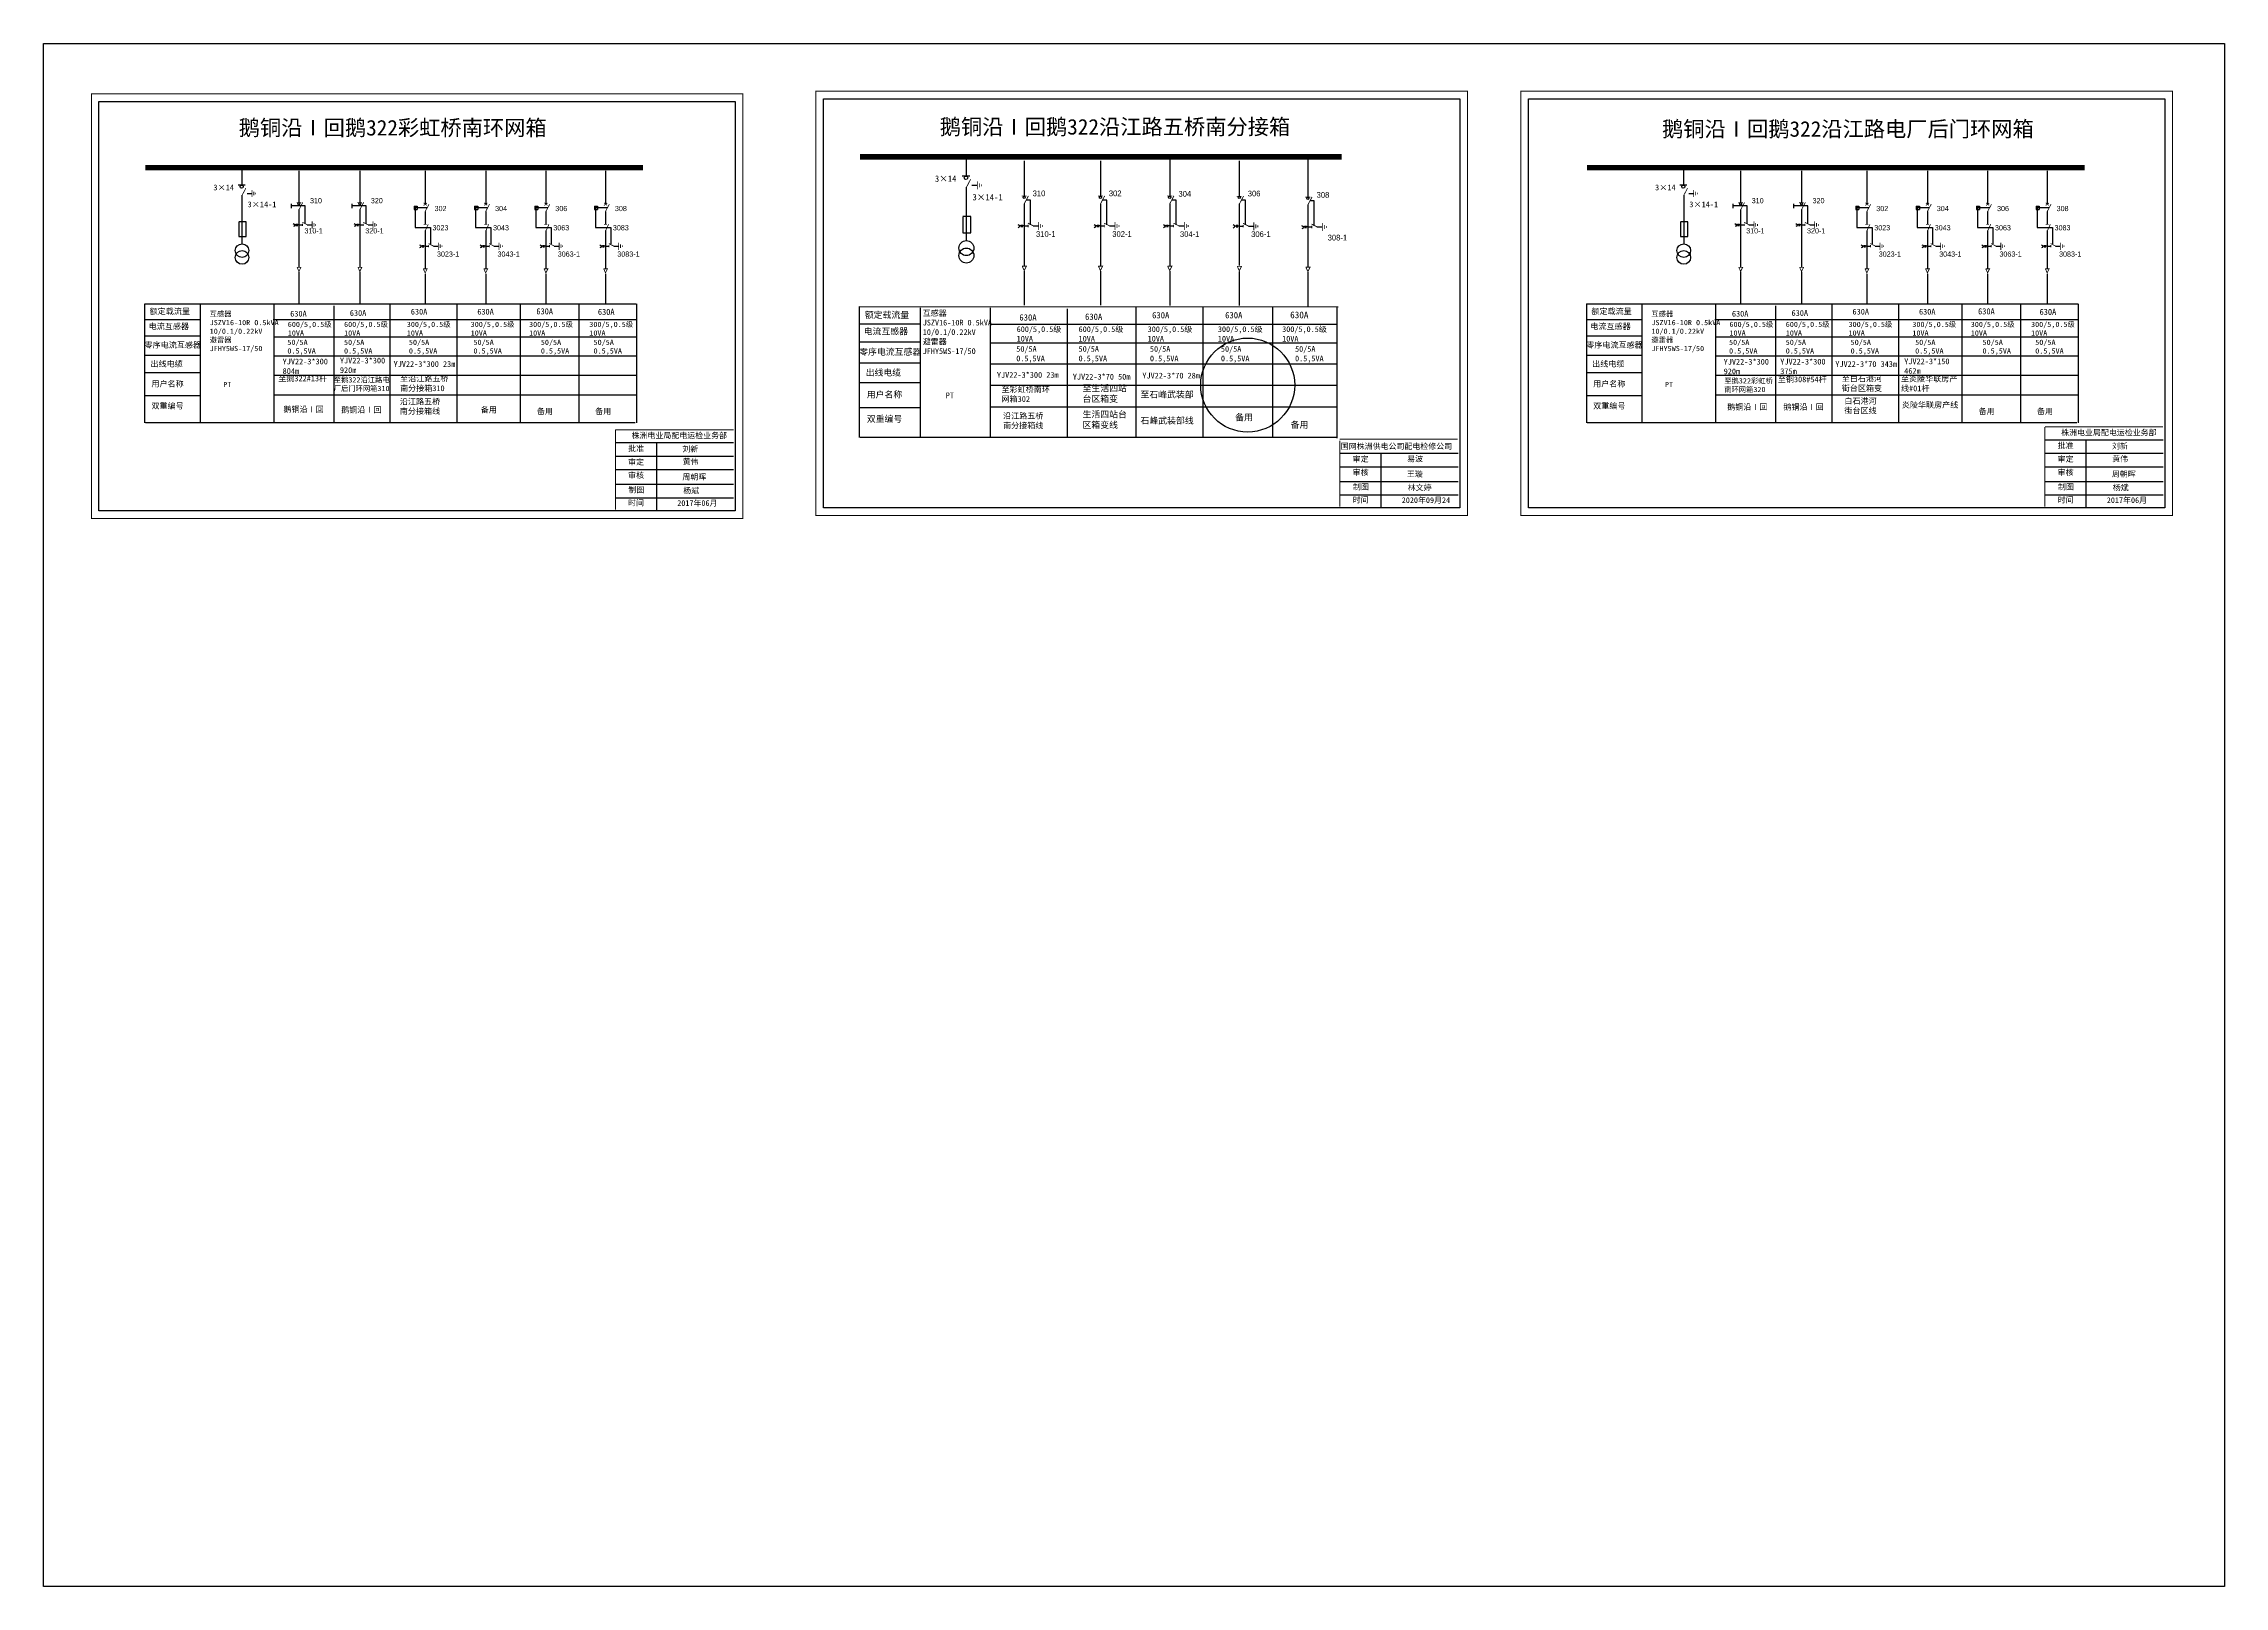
# Model space of a CAD drawing. Extents: x -256 to 164, y -63 to 234.
import ezdxf

# ---------------------------------------------------------------- set-up
doc = ezdxf.new("R2010")
doc.units = 0
doc.header["$LTSCALE"] = 0.774411
doc.linetypes.add('ACAD_ISO02W100', pattern=[15, 12, -3])
doc.linetypes.add('CENTER', pattern=[50.8, 31.75, -6.35, 6.35, -6.35])
doc.layers.get('0').update_dxf_attribs({"linetype": 'CONTINUOUS'})
doc.layers.add('2', color=7, linetype='CONTINUOUS')
doc.styles.add('hztxt_txtstyle_0.00_0_0', font='simkai.ttf')
doc.styles.add('hztxt_txtstyle_1.80_0_0', font='', dxfattribs={"height": 1.8, "bigfont": 'hztxt.shx'})
doc.styles.add('hztxt_txtstyle_2.70_0_0', font='simkai.ttf', dxfattribs={"height": 2.7})
doc.styles.add('字体', font='', dxfattribs={"height": 2.5})
doc.styles.get('hztxt_txtstyle_1.80_0_0').set_extended_font_data('hztxt')
doc.styles.get('字体').set_extended_font_data('SimSun')

# ---------------------------------------------------------------- blocks, each defined once
blk = doc.blocks.new('JD')
for points in [[(-2, 0.2), (-2, -0.2), (2, 0.2), (2, -0.2)], [(1, -1.2), (1, -0.8), (-1, -1.2), (-1, -0.8)], [(-0.5, -1.8), (-0.5, -2.2), (0.5, -1.8), (0.5, -2.2)]]:
    blk.add_trace(points)

msp = doc.modelspace()

# ---------------------------------------------------------------- linework, layer by layer
for p, q in [((-256.38, 234.3), (163.62, 234.3)), ((-256.38, -62.7), (-256.38, 234.3)), ((163.62, 234.3), (163.62, -62.7)), ((-218.19, 210.43), (-218.19, 207.14)), ((-78.68, 212.51), (-78.68, 208.89)), ((-67.53, 211.76), (-67.53, 204.97)), ((-52.84, 211.76), (-52.84, 204.97)), ((-39.5, 212.47), (-39.5, 204.97)), ((-26.1, 211.72), (-26.1, 204.93)), ((-12.9, 212.27), (-12.9, 204.77)), ((59.47, 210.43), (59.47, 207.14)), ((-207.2, 209.82), (-207.2, 203.71)), ((-195.49, 209.82), (-195.49, 203.71)), ((-182.9, 209.79), (-182.9, 203.37)), ((-171.24, 209.79), (-171.24, 203.37)), ((-159.64, 209.79), (-159.64, 203.37)), ((-148.17, 209.79), (-148.17, 203.37)), ((-78.67, 206.65), (-78.67, 196.4)), ((-77.59, 207.06), (-76.55, 207.06)), ((70.46, 209.82), (70.46, 203.71)), ((82.18, 209.82), (82.18, 203.71)), ((94.76, 209.79), (94.76, 203.37)), ((106.42, 209.79), (106.42, 203.37)), ((118.02, 209.79), (118.02, 203.37)), ((129.5, 209.79), (129.5, 203.37)), ((-218.17, 205.1), (-218.17, 195.78)), ((-217.19, 205.47), (-216.25, 205.47)), ((-207.2, 202.35), (-207.2, 191.25)), ((-195.49, 202.35), (-195.49, 191.25)), ((-185.03, 203.03), (-184.43, 203.03)), ((-185.03, 203.03), (-185.03, 202.36)), ((-185.03, 202.36), (-184.43, 202.36)), ((-184.43, 203.03), (-184.43, 202.36)), ((-182.9, 202.01), (-182.9, 199.54)), ((-173.37, 203.03), (-172.77, 203.03)), ((-173.37, 203.03), (-173.37, 202.36)), ((-173.37, 202.36), (-172.77, 202.36)), ((-172.77, 203.03), (-172.77, 202.36)), ((-171.24, 202.01), (-171.24, 199.54)), ((-161.77, 203.03), (-161.17, 203.03)), ((-161.77, 203.03), (-161.77, 202.36)), ((-161.77, 202.36), (-161.17, 202.36)), ((-161.17, 203.03), (-161.17, 202.36)), ((-159.64, 202.01), (-159.64, 199.54)), ((-150.3, 203.03), (-149.7, 203.03)), ((-150.3, 203.03), (-150.3, 202.36)), ((-150.3, 202.36), (-149.7, 202.36)), ((-149.7, 203.03), (-149.7, 202.36)), ((-148.17, 202.01), (-148.17, 199.54)), ((-67.53, 203.47), (-67.53, 191.6)), ((-52.84, 203.47), (-52.84, 191.6)), ((-39.5, 203.47), (-39.5, 191.6)), ((-26.1, 203.43), (-26.1, 191.56)), ((-12.9, 203.27), (-12.9, 191.4)), ((59.49, 205.1), (59.49, 195.78)), ((60.47, 205.47), (61.41, 205.47)), ((70.46, 202.35), (70.46, 191.25)), ((82.18, 202.35), (82.18, 191.25)), ((92.63, 203.03), (93.23, 203.03)), ((92.63, 203.03), (92.63, 202.36)), ((92.63, 202.36), (93.23, 202.36)), ((93.23, 203.03), (93.23, 202.36)), ((94.76, 202.01), (94.76, 199.54)), ((104.29, 203.03), (104.89, 203.03)), ((104.29, 203.03), (104.29, 202.36)), ((104.29, 202.36), (104.89, 202.36)), ((104.89, 203.03), (104.89, 202.36)), ((106.42, 202.01), (106.42, 199.54)), ((115.89, 203.03), (116.49, 203.03)), ((115.89, 203.03), (115.89, 202.36)), ((115.89, 202.36), (116.49, 202.36)), ((116.49, 203.03), (116.49, 202.36)), ((118.02, 202.01), (118.02, 199.54)), ((127.37, 203.03), (127.97, 203.03)), ((127.37, 203.03), (127.37, 202.36)), ((127.37, 202.36), (127.97, 202.36)), ((127.97, 203.03), (127.97, 202.36)), ((129.5, 202.01), (129.5, 199.54)), ((-207.2, 199.4), (-206.51, 199.4)), ((-205.61, 199.42), (-204.67, 199.42)), ((-195.49, 199.4), (-194.79, 199.4)), ((-193.89, 199.42), (-192.95, 199.42)), ((-182.9, 198.3), (-182.9, 190.99)), ((-171.24, 198.3), (-171.24, 190.99)), ((-159.64, 198.3), (-159.64, 190.99)), ((-148.17, 198.3), (-148.17, 190.99)), ((-67.53, 199.19), (-66.77, 199.19)), ((-65.78, 199.21), (-64.74, 199.21)), ((-52.84, 199.19), (-52.08, 199.19)), ((-51.09, 199.21), (-50.06, 199.21)), ((-39.5, 199.19), (-38.74, 199.19)), ((-37.75, 199.21), (-36.72, 199.21)), ((-26.1, 199.16), (-25.34, 199.16)), ((-24.34, 199.18), (-23.31, 199.18)), ((-12.9, 199), (-12.14, 199)), ((-11.15, 199.02), (-10.11, 199.02)), ((70.46, 199.4), (71.15, 199.4)), ((72.05, 199.42), (72.99, 199.42)), ((82.18, 199.4), (82.87, 199.4)), ((83.77, 199.42), (84.71, 199.42)), ((94.76, 198.3), (94.76, 190.99)), ((106.42, 198.3), (106.42, 190.99)), ((118.02, 198.3), (118.02, 190.99)), ((129.5, 198.3), (129.5, 190.99)), ((-182.9, 195.3), (-182.21, 195.3)), ((-181.3, 195.32), (-180.36, 195.32)), ((-171.24, 195.3), (-170.55, 195.3)), ((-169.65, 195.32), (-168.71, 195.32)), ((-159.64, 195.3), (-158.95, 195.3)), ((-158.05, 195.32), (-157.11, 195.32)), ((-148.17, 195.3), (-147.47, 195.3)), ((-146.57, 195.32), (-145.63, 195.32)), ((94.76, 195.3), (95.46, 195.3)), ((96.36, 195.32), (97.3, 195.32)), ((106.42, 195.3), (107.11, 195.3)), ((108.02, 195.32), (108.96, 195.32)), ((118.02, 195.3), (118.71, 195.3)), ((119.61, 195.32), (120.55, 195.32)), ((129.5, 195.3), (130.19, 195.3)), ((131.09, 195.32), (132.03, 195.32)), ((-226.13, 181.15), (-236.83, 181.15)), ((51.53, 181.15), (40.83, 181.15)), ((-226.17, 178), (-236.87, 178)), ((-87.46, 176.84), (-99.24, 176.84)), ((-87.42, 180.3), (-99.19, 180.3)), ((51.49, 178), (40.79, 178)), ((-226.17, 174.28), (-236.87, 174.28)), ((-87.46, 172.75), (-99.24, 172.75)), ((51.49, 174.28), (40.79, 174.28)), ((-226.21, 170.89), (-236.91, 170.89)), ((-87.51, 169.02), (-99.28, 169.02)), ((51.45, 170.89), (40.75, 170.89)), ((-226.17, 166.48), (-236.88, 166.48)), ((-87.46, 164.17), (-99.24, 164.17)), ((51.49, 166.48), (40.79, 166.48)), ((163.62, -62.7), (-256.38, -62.7))]:
    msp.add_line(p, q)
at = {"linetype": 'ACAD_ISO02W100'}
for p, q in [((-182.6, 202.68), (-184.84, 202.68)), ((-184.84, 202.68), (-184.84, 198.87)), ((-170.94, 202.68), (-173.18, 202.68)), ((-173.18, 202.68), (-173.18, 198.87)), ((-159.34, 202.68), (-161.58, 202.68)), ((-161.58, 202.68), (-161.58, 198.87)), ((-147.87, 202.68), (-150.11, 202.68)), ((-150.11, 202.68), (-150.11, 198.87)), ((95.06, 202.68), (92.82, 202.68)), ((92.82, 202.68), (92.82, 198.87)), ((106.72, 202.68), (104.48, 202.68)), ((104.48, 202.68), (104.48, 198.87)), ((118.32, 202.68), (116.08, 202.68)), ((116.08, 202.68), (116.08, 198.87)), ((129.8, 202.68), (127.56, 202.68)), ((127.56, 202.68), (127.56, 198.87)), ((-184.84, 198.87), (-181.88, 198.87)), ((-181.88, 198.87), (-181.88, 195.73)), ((-173.18, 198.87), (-170.23, 198.87)), ((-170.23, 198.87), (-170.23, 195.73)), ((-161.58, 198.87), (-158.63, 198.87)), ((-158.63, 198.87), (-158.63, 195.73)), ((-150.11, 198.87), (-147.15, 198.87)), ((-147.15, 198.87), (-147.15, 195.73)), ((92.82, 198.87), (95.78, 198.87)), ((95.78, 198.87), (95.78, 195.73)), ((104.48, 198.87), (107.44, 198.87)), ((107.44, 198.87), (107.44, 195.73)), ((116.08, 198.87), (119.03, 198.87)), ((119.03, 198.87), (119.03, 195.73)), ((127.56, 198.87), (130.51, 198.87)), ((130.51, 198.87), (130.51, 195.73))]:
    msp.add_line(p, q, dxfattribs=at)
at = {"linetype": 'CENTER'}
for p, q in [((-207.2, 190.35), (-207.2, 184.21)), ((-195.48, 190.35), (-195.48, 184.21)), ((-182.89, 190.01), (-182.89, 184.25)), ((-171.24, 190.01), (-171.24, 184.25)), ((-159.64, 190.01), (-159.64, 184.25)), ((-148.16, 190.01), (-148.16, 184.25)), ((-67.52, 190.47), (-67.52, 183.94)), ((-52.84, 190.47), (-52.84, 183.94)), ((-39.5, 190.47), (-39.5, 183.87)), ((-26.09, 190.44), (-26.09, 183.91)), ((-12.89, 190.28), (-12.89, 183.68)), ((70.46, 190.35), (70.46, 184.21)), ((82.18, 190.35), (82.18, 184.21)), ((94.77, 190.01), (94.77, 184.25)), ((106.43, 190.01), (106.43, 184.25)), ((118.02, 190.01), (118.02, 184.25)), ((129.5, 190.01), (129.5, 184.25))]:
    msp.add_line(p, q, dxfattribs=at)
at = {"linetype": 'Continuous'}
for p, q in [((-236.9, 184.23), (-142.23, 184.23)), ((-236.85, 161.29), (-236.85, 184.23)), ((-226.23, 183.98), (-226.23, 161.29)), ((-212.19, 181.16), (-142.2, 181.16)), ((-212.02, 183.98), (-212.02, 161.29)), ((-200.5, 183.83), (-200.5, 161.3)), ((-189.67, 184.19), (-189.67, 161.29)), ((-176.78, 184.19), (-176.78, 161.29)), ((-164.58, 184.17), (-164.58, 161.27)), ((-153.31, 184.09), (-153.31, 161.2)), ((-142.18, 184.21), (-142.18, 161.27)), ((-99.26, 183.69), (-7.06, 183.6)), ((-99.22, 158.46), (-99.22, 183.69)), ((-87.53, 183.42), (-87.53, 158.46)), ((-74.1, 183.42), (-74.1, 158.46)), ((-59.23, 183.25), (-59.23, 158.48)), ((-46, 183.65), (-46, 158.46)), ((-33.13, 183.65), (-33.13, 158.46)), ((-19.71, 183.63), (-19.71, 158.44)), ((-7.32, 183.54), (-7.32, 158.36)), ((40.77, 184.23), (135.43, 184.23)), ((40.81, 161.29), (40.81, 184.23)), ((51.44, 183.98), (51.44, 161.29)), ((65.47, 181.16), (135.46, 181.16)), ((65.64, 183.98), (65.64, 161.29)), ((77.16, 183.83), (77.16, 161.3)), ((87.99, 184.19), (87.99, 161.29)), ((100.88, 184.19), (100.88, 161.29)), ((113.08, 184.17), (113.08, 161.27)), ((124.35, 184.09), (124.35, 161.2)), ((135.48, 184.21), (135.48, 161.27)), ((-212.02, 177.87), (-142.18, 177.87)), ((-74.1, 180.32), (-7.32, 180.32)), ((-74.1, 176.7), (-7.32, 176.7)), ((65.64, 177.87), (135.48, 177.87)), ((-212.02, 174.19), (-142.29, 174.19)), ((-74.1, 172.65), (-7.32, 172.65)), ((65.64, 174.19), (135.37, 174.19)), ((-212.02, 170.46), (-142.1, 170.46)), ((-74.1, 168.54), (-7.32, 168.54)), ((65.64, 170.46), (135.56, 170.46)), ((-212.02, 166.66), (-142.2, 166.66)), ((-74.1, 164.37), (-7.32, 164.37)), ((65.64, 166.66), (135.46, 166.66)), ((-142.45, 161.29), (-236.78, 161.29)), ((135.22, 161.29), (40.88, 161.29)), ((-7.32, 158.46), (-99.13, 158.46))]:
    msp.add_line(p, q, dxfattribs=at)
at = {"color": 7, "linetype": 'Continuous'}
for p, q in [((-146.24, 157.48), (-123.49, 157.48)), ((-138.35, 157.48), (-138.35, 144.54)), ((-6.71, 155.44), (16.04, 155.44)), ((129.07, 158.04), (151.82, 158.04)), ((129.07, 155.44), (151.82, 155.44)), ((136.97, 158.04), (136.97, 145.1)), ((-146.24, 154.88), (-123.49, 154.88)), ((-146.24, 152.29), (-123.49, 152.29)), ((-6.71, 152.85), (16.04, 152.85)), ((1.18, 155.37), (1.18, 145.1)), ((129.07, 152.85), (151.82, 152.85)), ((-146.24, 149.46), (-123.49, 149.46)), ((-6.71, 150.02), (16.04, 150.02)), ((-6.71, 147.43), (16.04, 147.43)), ((129.07, 150.02), (151.82, 150.02)), ((129.07, 147.43), (151.82, 147.43)), ((-146.24, 146.87), (-123.49, 146.87))]:
    msp.add_line(p, q, dxfattribs=at)
at = {"color": 7, "linetype": 'Continuous', "const_width": 0.182}
for points in [[(-247.18, 224.61), (-121.7, 224.61), (-121.7, 142.9), (-247.18, 142.9)], [(-107.66, 225.17), (17.83, 225.17), (17.83, 143.46), (-107.66, 143.46)], [(28.13, 225.17), (153.61, 225.17), (153.61, 143.46), (28.13, 143.46)]]:
    msp.add_lwpolyline(points, close=True, dxfattribs=at)
at = {"color": 7, "linetype": 'Continuous'}
for points in [[(-245.71, 223.13), (-123.18, 223.13), (-123.18, 144.38), (-245.71, 144.38)], [(-106.18, 223.69), (16.35, 223.69), (16.35, 144.94), (-106.18, 144.94)], [(29.61, 223.69), (152.14, 223.69), (152.14, 144.94), (29.61, 144.94)]]:
    msp.add_lwpolyline(points, close=True, dxfattribs=at)
for points, const_width in [([(-236.78, 210.43), (-140.93, 210.43)], 0.998), ([(-99.13, 212.51), (-6.4, 212.51)], 1.1), ([(40.88, 210.43), (136.73, 210.43)], 0.998), ([(-218.94, 207.09), (-217.54, 207.09)], 0.238), ([(-218.17, 205.06), (-217.42, 206.48)], 0.15), ([(-79.51, 208.84), (-77.97, 208.84)], 0.261), ([(-78.67, 206.61), (-77.84, 208.17)], 0.165), ([(58.72, 207.09), (60.12, 207.09)], 0.238), ([(59.49, 205.06), (60.24, 206.48)], 0.15), ([(-207.65, 203.69), (-206.76, 203.69)], 0.15), ([(-207.2, 202.31), (-206.46, 203.73)], 0.15), ([(-195.93, 203.69), (-195.04, 203.69)], 0.15), ([(-195.49, 202.31), (-194.74, 203.73)], 0.15), ([(-183.18, 203.15), (-182.57, 203.61)], 0.15), ([(-183.18, 203.65), (-182.59, 203.16)], 0.15), ([(-182.9, 201.97), (-182.15, 203.39)], 0.15), ([(-171.52, 203.15), (-170.92, 203.61)], 0.15), ([(-171.52, 203.65), (-170.93, 203.16)], 0.15), ([(-171.24, 201.97), (-170.49, 203.39)], 0.15), ([(-159.92, 203.65), (-159.33, 203.16)], 0.15), ([(-159.93, 203.15), (-159.32, 203.61)], 0.15), ([(-159.64, 201.97), (-158.89, 203.39)], 0.15), ([(-148.45, 203.15), (-147.84, 203.61)], 0.15), ([(-148.44, 203.65), (-147.86, 203.16)], 0.15), ([(-148.17, 201.97), (-147.42, 203.39)], 0.15), ([(-68.01, 204.95), (-67.04, 204.95)], 0.165), ([(-67.53, 203.43), (-66.7, 204.99)], 0.165), ([(-53.33, 204.95), (-52.36, 204.95)], 0.165), ([(-52.84, 203.43), (-52.02, 204.99)], 0.165), ([(-39.99, 204.95), (-39.02, 204.95)], 0.165), ([(-39.5, 203.43), (-38.68, 204.99)], 0.165), ([(-26.58, 204.91), (-25.61, 204.91)], 0.165), ([(-26.1, 203.39), (-25.27, 204.95)], 0.165), ([(-13.38, 204.75), (-12.41, 204.75)], 0.165), ([(-12.9, 203.23), (-12.07, 204.79)], 0.165), ([(70.02, 203.69), (70.9, 203.69)], 0.15), ([(70.46, 202.31), (71.21, 203.73)], 0.15), ([(81.73, 203.69), (82.62, 203.69)], 0.15), ([(82.18, 202.31), (82.92, 203.73)], 0.15), ([(94.48, 203.15), (95.09, 203.61)], 0.15), ([(94.48, 203.65), (95.07, 203.16)], 0.15), ([(94.76, 201.97), (95.51, 203.39)], 0.15), ([(106.14, 203.15), (106.75, 203.61)], 0.15), ([(106.14, 203.65), (106.73, 203.16)], 0.15), ([(106.42, 201.97), (107.17, 203.39)], 0.15), ([(117.73, 203.15), (118.34, 203.61)], 0.15), ([(117.74, 203.65), (118.33, 203.16)], 0.15), ([(118.02, 201.97), (118.77, 203.39)], 0.15), ([(129.22, 203.65), (129.8, 203.16)], 0.15), ([(129.21, 203.15), (129.82, 203.61)], 0.15), ([(129.5, 201.97), (130.25, 203.39)], 0.15), ([(-206.55, 199.9), (-205.55, 199.4)], 0.15), ([(-206.51, 199.63), (-206.51, 199.17)], 0.15), ([(-194.83, 199.9), (-193.83, 199.4)], 0.15), ([(-194.79, 199.63), (-194.79, 199.17)], 0.15), ([(-183.17, 199.5), (-182.61, 199.5)], 0.15), ([(-182.93, 198.12), (-182.3, 199.53)], 0.15), ([(-171.51, 199.5), (-170.95, 199.5)], 0.15), ([(-171.27, 198.12), (-170.64, 199.53)], 0.15), ([(-159.91, 199.5), (-159.36, 199.5)], 0.15), ([(-159.67, 198.12), (-159.04, 199.53)], 0.15), ([(-148.43, 199.5), (-147.88, 199.5)], 0.15), ([(-148.2, 198.12), (-147.57, 199.53)], 0.15), ([(-66.81, 199.74), (-65.71, 199.19)], 0.165), ([(-66.77, 199.45), (-66.77, 198.94)], 0.165), ([(-52.13, 199.74), (-51.03, 199.19)], 0.165), ([(-52.08, 199.45), (-52.08, 198.94)], 0.165), ([(-38.79, 199.74), (-37.69, 199.19)], 0.165), ([(-38.74, 199.45), (-38.74, 198.94)], 0.165), ([(-25.38, 199.71), (-24.28, 199.16)], 0.165), ([(-25.34, 199.41), (-25.34, 198.9)], 0.165), ([(-12.18, 199.55), (-11.08, 199)], 0.165), ([(-12.14, 199.25), (-12.14, 198.74)], 0.165), ([(71.11, 199.9), (72.11, 199.4)], 0.15), ([(71.15, 199.63), (71.15, 199.17)], 0.15), ([(82.83, 199.9), (83.83, 199.4)], 0.15), ([(82.87, 199.63), (82.87, 199.17)], 0.15), ([(94.5, 199.5), (95.05, 199.5)], 0.15), ([(94.73, 198.12), (95.36, 199.53)], 0.15), ([(106.15, 199.5), (106.71, 199.5)], 0.15), ([(106.39, 198.12), (107.02, 199.53)], 0.15), ([(117.75, 199.5), (118.31, 199.5)], 0.15), ([(117.99, 198.12), (118.62, 199.53)], 0.15), ([(129.23, 199.5), (129.78, 199.5)], 0.15), ([(129.47, 198.12), (130.1, 199.53)], 0.15), ([(-182.25, 195.8), (-181.25, 195.3)], 0.15), ([(-182.21, 195.53), (-182.21, 195.07)], 0.15), ([(-170.59, 195.8), (-169.59, 195.3)], 0.15), ([(-170.55, 195.53), (-170.55, 195.07)], 0.15), ([(-158.99, 195.8), (-157.99, 195.3)], 0.15), ([(-158.95, 195.53), (-158.95, 195.07)], 0.15), ([(-147.51, 195.8), (-146.51, 195.3)], 0.15), ([(-147.47, 195.53), (-147.47, 195.07)], 0.15), ([(95.42, 195.8), (96.42, 195.3)], 0.15), ([(95.46, 195.53), (95.46, 195.07)], 0.15), ([(107.07, 195.8), (108.07, 195.3)], 0.15), ([(107.11, 195.53), (107.11, 195.07)], 0.15), ([(118.67, 195.8), (119.67, 195.3)], 0.15), ([(118.71, 195.53), (118.71, 195.07)], 0.15), ([(130.15, 195.8), (131.15, 195.3)], 0.15), ([(130.19, 195.53), (130.19, 195.07)], 0.15), ([(-207.57, 191.23), (-206.81, 191.23), (-207.2, 190.45), (-207.56, 191.24)], 0.15), ([(-195.85, 191.23), (-195.09, 191.23), (-195.48, 190.45), (-195.84, 191.24)], 0.15), ([(-183.27, 190.95), (-182.5, 190.95), (-182.89, 190.17), (-183.26, 190.96)], 0.15), ([(-171.61, 190.95), (-170.85, 190.95), (-171.24, 190.17), (-171.6, 190.96)], 0.15), ([(-160.01, 190.95), (-159.25, 190.95), (-159.64, 190.17), (-160, 190.96)], 0.15), ([(-148.53, 190.95), (-147.77, 190.95), (-148.16, 190.17), (-148.52, 190.96)], 0.15), ([(-67.93, 191.46), (-67.09, 191.46), (-67.52, 190.61), (-67.92, 191.48)], 0.165), ([(-53.25, 191.46), (-52.41, 191.46), (-52.84, 190.61), (-53.24, 191.48)], 0.165), ([(-39.91, 191.46), (-39.07, 191.46), (-39.5, 190.61), (-39.9, 191.48)], 0.165), ([(-26.5, 191.43), (-25.66, 191.43), (-26.09, 190.58), (-26.49, 191.44)], 0.165), ([(-13.3, 191.27), (-12.46, 191.27), (-12.89, 190.42), (-13.29, 191.28)], 0.165), ([(70.09, 191.23), (70.85, 191.23), (70.46, 190.45), (70.1, 191.24)], 0.15), ([(81.81, 191.23), (82.57, 191.23), (82.18, 190.45), (81.82, 191.24)], 0.15), ([(94.4, 190.95), (95.16, 190.95), (94.77, 190.17), (94.4, 190.96)], 0.15), ([(106.05, 190.95), (106.82, 190.95), (106.43, 190.17), (106.06, 190.96)], 0.15), ([(117.65, 190.95), (118.41, 190.95), (118.02, 190.17), (117.66, 190.96)], 0.15), ([(129.13, 190.95), (129.89, 190.95), (129.5, 190.17), (129.14, 190.96)], 0.15)]:
    msp.add_lwpolyline(points, dxfattribs=dict(const_width=const_width))
for points in [[(-208.71, 203.47), (-208.71, 202.63)], [(-197, 203.47), (-197, 202.63)], [(68.95, 203.47), (68.95, 202.63)], [(80.67, 203.47), (80.67, 202.63)], [(-218.77, 199.94), (-218.77, 197.14), (-217.38, 197.14), (-217.38, 199.97), (-218.77, 199.97)], [(-207.71, 199.41), (-208.02, 199.41)], [(-207.71, 199.62), (-207.71, 199.16)], [(-207.57, 199.62), (-207.57, 199.16)], [(-207.21, 199.41), (-207.57, 199.41)], [(-195.99, 199.41), (-196.31, 199.41)], [(-195.99, 199.62), (-195.99, 199.16)], [(-195.85, 199.62), (-195.85, 199.16)], [(-195.49, 199.41), (-195.85, 199.41)], [(-79.32, 200.97), (-79.32, 197.89), (-77.8, 197.89), (-77.8, 201.01), (-79.32, 201.01)], [(-68.08, 199.2), (-68.43, 199.2)], [(-68.08, 199.43), (-68.08, 198.93)], [(-67.93, 199.43), (-67.93, 198.93)], [(-67.53, 199.2), (-67.93, 199.2)], [(-53.4, 199.2), (-53.74, 199.2)], [(-53.4, 199.43), (-53.4, 198.93)], [(-53.24, 199.43), (-53.24, 198.93)], [(-52.85, 199.2), (-53.24, 199.2)], [(-40.06, 199.2), (-40.4, 199.2)], [(-40.06, 199.43), (-40.06, 198.93)], [(-39.9, 199.43), (-39.9, 198.93)], [(-39.51, 199.2), (-39.9, 199.2)], [(-26.65, 199.17), (-27, 199.17)], [(-26.65, 199.4), (-26.65, 198.9)], [(-26.5, 199.4), (-26.5, 198.9)], [(-26.1, 199.17), (-26.5, 199.17)], [(-13.45, 199.01), (-13.8, 199.01)], [(-13.45, 199.24), (-13.45, 198.74)], [(-13.3, 199.24), (-13.3, 198.74)], [(-12.9, 199.01), (-13.3, 199.01)], [(58.9, 199.94), (58.9, 197.14), (60.28, 197.14), (60.28, 199.97), (58.9, 199.97)], [(69.95, 199.41), (69.64, 199.41)], [(69.95, 199.62), (69.95, 199.16)], [(70.09, 199.62), (70.09, 199.16)], [(70.46, 199.41), (70.09, 199.41)], [(81.67, 199.41), (81.36, 199.41)], [(81.67, 199.62), (81.67, 199.16)], [(81.81, 199.62), (81.81, 199.16)], [(82.17, 199.41), (81.81, 199.41)], [(-183.4, 195.31), (-183.72, 195.31)], [(-183.4, 195.52), (-183.4, 195.06)], [(-183.26, 195.52), (-183.26, 195.06)], [(-182.9, 195.31), (-183.26, 195.31)], [(-171.74, 195.31), (-172.06, 195.31)], [(-171.74, 195.52), (-171.74, 195.06)], [(-171.6, 195.52), (-171.6, 195.06)], [(-171.24, 195.31), (-171.6, 195.31)], [(-160.15, 195.31), (-160.46, 195.31)], [(-160.15, 195.52), (-160.15, 195.06)], [(-160.01, 195.52), (-160.01, 195.06)], [(-159.64, 195.31), (-160.01, 195.31)], [(-148.67, 195.31), (-148.98, 195.31)], [(-148.67, 195.52), (-148.67, 195.06)], [(-148.53, 195.52), (-148.53, 195.06)], [(-148.17, 195.31), (-148.53, 195.31)], [(94.26, 195.31), (93.94, 195.31)], [(94.26, 195.52), (94.26, 195.06)], [(94.4, 195.52), (94.4, 195.06)], [(94.76, 195.31), (94.4, 195.31)], [(105.92, 195.31), (105.6, 195.31)], [(105.92, 195.52), (105.92, 195.06)], [(106.06, 195.52), (106.06, 195.06)], [(106.42, 195.31), (106.06, 195.31)], [(117.52, 195.31), (117.2, 195.31)], [(117.52, 195.52), (117.52, 195.06)], [(117.66, 195.52), (117.66, 195.06)], [(118.02, 195.31), (117.66, 195.31)], [(128.99, 195.31), (128.68, 195.31)], [(128.99, 195.52), (128.99, 195.06)], [(129.13, 195.52), (129.13, 195.06)], [(129.5, 195.31), (129.13, 195.31)]]:
    msp.add_lwpolyline(points)
at = {"linetype": 'ACAD_ISO02W100'}
for points in [[(-205.98, 199.64), (-205.98, 203.05), (-208.71, 203.05)], [(-194.26, 199.64), (-194.26, 203.05), (-197, 203.05)], [(-66.3, 199.44), (-66.3, 204.19), (-67.13, 204.19)], [(-51.62, 199.44), (-51.62, 204.19), (-52.44, 204.19)], [(-38.28, 199.44), (-38.28, 204.19), (-39.1, 204.19)], [(-24.87, 199.4), (-24.87, 204.16), (-25.69, 204.16)], [(-11.67, 199.24), (-11.67, 204), (-12.5, 204)], [(71.69, 199.64), (71.69, 203.05), (68.95, 203.05)], [(83.4, 199.64), (83.4, 203.05), (80.67, 203.05)]]:
    msp.add_lwpolyline(points, dxfattribs=at)
for points in [[(-208.29, 199.67, -0.877934), (-208.28, 199.06)], [(-196.57, 199.67, -0.877934), (-196.56, 199.06)], [(-68.72, 199.48, -0.877934), (-68.71, 198.82)], [(-54.04, 199.48, -0.877934), (-54.03, 198.82)], [(-40.7, 199.48, -0.877934), (-40.69, 198.82)], [(-27.29, 199.45, -0.877934), (-27.28, 198.78)], [(-14.09, 199.29, -0.877934), (-14.08, 198.62)], [(69.37, 199.67, -0.877934), (69.38, 199.06)], [(81.09, 199.67, -0.877934), (81.1, 199.06)], [(-183.99, 195.56, -0.877934), (-183.97, 194.96)], [(-172.33, 195.56, -0.877934), (-172.32, 194.96)], [(-160.73, 195.56, -0.877934), (-160.72, 194.96)], [(-149.25, 195.56, -0.877934), (-149.24, 194.96)], [(93.68, 195.56, -0.877934), (93.69, 194.96)], [(105.33, 195.56, -0.877934), (105.35, 194.96)], [(116.93, 195.56, -0.877934), (116.94, 194.96)], [(128.41, 195.56, -0.877934), (128.42, 194.96)]]:
    msp.add_lwpolyline(points, format="xyb")
at = {"color": 7, "linetype": 'Continuous', "const_width": 0.182}
for points in [[(-146.24, 159.96), (-146.26, 144.59)], [(-146.24, 159.96), (-123.49, 159.96)], [(129.07, 160.52), (129.06, 145.15)], [(129.07, 160.52), (151.82, 160.52)], [(-6.79, 158.16), (15.96, 158.16)], [(-6.71, 157.87), (-6.73, 145.15)]]:
    msp.add_lwpolyline(points, dxfattribs=at)
for centre, radius in [((-218.24, 206.76), 0.305), ((-78.74, 208.47), 0.335), ((59.42, 206.76), 0.305), ((-207.2, 203.48), 0.192), ((-195.49, 203.48), 0.192), ((-67.53, 204.71), 0.211), ((-52.84, 204.71), 0.211), ((-39.5, 204.71), 0.211), ((-26.1, 204.68), 0.211), ((-12.9, 204.52), 0.211), ((70.46, 203.48), 0.192), ((82.18, 203.48), 0.192)]:
    msp.add_circle(centre, radius)
at = {"color": 1, "linetype": 'Continuous'}
msp.add_circle((-24.48, 168.56), 9.05, dxfattribs=at)
at = {"layer": '2'}
for centre, radius in [((-218.16, 194.45), 1.31), ((-218.16, 193.14), 1.31), ((-78.66, 194.93), 1.44), ((-78.66, 193.5), 1.44), ((59.5, 194.45), 1.31), ((59.5, 193.14), 1.31)]:
    msp.add_circle(centre, radius, dxfattribs=at)

# ---------------------------------------------------------------- block references
at = {"rotation": 90}
for p, xscale, yscale, zscale in [((-216.24, 205.45), 0.3494655254594932, 0.3494655254594932, 0.3494655254595134), ((-76.54, 207.03), 0.3844120780054254, 0.3844120780054254, 0.3844120780054647), ((61.43, 205.45), 0.3494655254594932, 0.3494655254594932, 0.3494655254595134), ((-204.66, 199.39), 0.3494655254594932, 0.3494655254594932, 0.3494655254595134), ((-192.94, 199.39), 0.3494655254594932, 0.3494655254594932, 0.3494655254595134), ((-64.73, 199.18), 0.3844120780054254, 0.3844120780054254, 0.3844120780054647), ((-50.04, 199.18), 0.3844120780054254, 0.3844120780054254, 0.3844120780054647), ((-36.7, 199.18), 0.3844120780054254, 0.3844120780054254, 0.3844120780054647), ((-23.29, 199.15), 0.3844120780054254, 0.3844120780054254, 0.3844120780054647), ((-10.1, 198.99), 0.3844120780054254, 0.3844120780054254, 0.3844120780054647), ((73.01, 199.39), 0.3494655254594932, 0.3494655254594932, 0.3494655254595134), ((84.72, 199.39), 0.3494655254594932, 0.3494655254594932, 0.3494655254595134), ((-180.35, 195.29), 0.3494655254594932, 0.3494655254594932, 0.3494655254595134), ((-168.69, 195.29), 0.3494655254594932, 0.3494655254594932, 0.3494655254595134), ((-157.09, 195.29), 0.3494655254594932, 0.3494655254594932, 0.3494655254595134), ((-145.62, 195.29), 0.3494655254594932, 0.3494655254594932, 0.3494655254595134), ((97.31, 195.29), 0.3494655254594932, 0.3494655254594932, 0.3494655254595134), ((108.97, 195.29), 0.3494655254594932, 0.3494655254594932, 0.3494655254595134), ((120.57, 195.29), 0.3494655254594932, 0.3494655254594932, 0.3494655254595134), ((132.04, 195.29), 0.3494655254594932, 0.3494655254594932, 0.3494655254595134)]:
    msp.add_blockref('JD', p, dxfattribs=dict(at, xscale=xscale, yscale=yscale, zscale=zscale))

# ---------------------------------------------------------------- texts
at = {"linetype": 'Continuous', "style": 'hztxt_txtstyle_2.70_0_0'}
for s, height, p in [('3×14', 1.109, (-223.68, 206.05)), ('3×14', 1.22, (-84.72, 207.69)), ('3×14', 1.109, (53.98, 206.05)), ('3×14-1', 1.109, (-217.09, 202.8)), ('3×14-1', 1.22, (-77.48, 204.12)), ('3×14-1', 1.109, (60.57, 202.8))]:
    msp.add_text(s, height=height, dxfattribs=at).set_placement(p)
at = {"style": 'hztxt_txtstyle_1.80_0_0'}
for s, height, p in [('310', 1.098, (-65.9, 204.92)), ('302', 1.098, (-51.22, 204.92)), ('304', 1.098, (-37.82, 204.83)), ('306', 1.098, (-24.47, 204.89)), ('310', 0.998, (-205.07, 203.57)), ('320', 0.998, (-193.35, 203.57)), ('302', 0.998, (-181.08, 202.05)), ('304', 0.998, (-169.42, 202.05)), ('306', 0.998, (-157.83, 202.05)), ('308', 0.998, (-146.35, 202.05)), ('308', 1.098, (-11.21, 204.63)), ('310', 0.998, (72.59, 203.57)), ('320', 0.998, (84.31, 203.57)), ('302', 0.998, (96.58, 202.05)), ('304', 0.998, (108.24, 202.05)), ('306', 0.998, (119.84, 202.05)), ('308', 0.998, (131.31, 202.05)), ('310-1', 0.998, (-206.14, 197.76)), ('320-1', 0.998, (-194.42, 197.76)), ('3023', 0.998, (-181.48, 198.35)), ('3043', 0.998, (-169.82, 198.35)), ('3063', 0.998, (-158.22, 198.35)), ('3083', 0.998, (-146.74, 198.35)), ('310-1', 1.098, (-65.25, 197.1)), ('302-1', 1.098, (-50.56, 197.1)), ('304-1', 1.098, (-37.52, 197.08)), ('306-1', 1.098, (-23.82, 197.07)), ('308-1', 1.098, (-9.08, 196.4)), ('310-1', 0.998, (71.53, 197.76)), ('320-1', 0.998, (83.24, 197.76)), ('3023', 0.998, (96.19, 198.35)), ('3043', 0.998, (107.84, 198.35)), ('3063', 0.998, (119.44, 198.35)), ('3083', 0.998, (130.92, 198.35)), ('3023-1', 0.998, (-180.62, 193.28)), ('3043-1', 0.998, (-168.96, 193.28)), ('3063-1', 0.998, (-157.36, 193.28)), ('3083-1', 0.998, (-145.88, 193.28)), ('3023-1', 0.998, (97.05, 193.28)), ('3043-1', 0.998, (108.7, 193.28)), ('3063-1', 0.998, (120.3, 193.28)), ('3083-1', 0.998, (131.78, 193.28))]:
    msp.add_text(s, height=height, dxfattribs=at).set_placement(p)
at = {"color": 7, "linetype": 'Continuous', "attachment_point": 1, "style": '字体'}
for s, insert, char_height, width in [('{\\C0;鹅铜沿Ⅰ回鹅322彩虹桥南环网箱}', (-218.81, 219.61), 3, 80.4201), ('{\\C0;鹅铜沿Ⅰ回鹅322沿江路五桥南分接箱}', (-83.79, 219.79), 3, 80.4201), ('{\\C0;鹅铜沿Ⅰ回鹅322沿江路电厂后门环网箱}', (55.32, 219.37), 3, 80.4201), ('株洲电业局配电运检业务部', (132.18, 159.97), 1.0944, 29.9201), ('{\\fKaiTi_GB2312|b0|i0|c134|p49;批准}', (-143.8, 156.91), 1.0944, 8.5588), ('株洲电业局配电运检业务部', (-143.14, 159.41), 1.0944, 29.9201), ('{\\fSimSun|b0|i0|c134|p2;刘新}', (-133.35, 156.81), 1.0944, 8.5588), ('国网株洲供电公司配电检修公司', (-6.55, 157.32), 1.0944, 29.9201), ('{\\fKaiTi_GB2312|b0|i0|c134|p49;批准}', (131.51, 157.47), 1.0944, 8.5588), ('{\\fSimSun|b0|i0|c134|p2;刘新}', (141.96, 157.37), 1.0944, 8.5588), ('\\f\uffbfﾬￌﾣﾤ_GB2312|b0|i0|c134|p49;审定', (-143.8, 154.31), 1.0944, 8.5588), ('\\f\uffbfﾬￌﾣﾤ_GB2312|b0|i0|c134|p49;审核', (-143.8, 151.74), 1.0944, 8.5588), ('周朝晖', (-133.35, 151.43), 1.094, 8.5588), ('黄伟', (-133.3, 154.37), 1.094, 8.5588), ('\\f\uffbfﾬￌﾣﾤ_GB2312|b0|i0|c134|p49;审定', (-4.27, 154.87), 1.0944, 8.5588), ('\\f\uffbfﾬￌﾣﾤ_GB2312|b0|i0|c134|p49;审核', (-4.27, 152.3), 1.0944, 8.5588), ('王璇', (6.18, 151.99), 1.094, 8.5588), ('易波', (6.23, 154.93), 1.094, 8.5588), ('\\f\uffbfﾬￌﾣﾤ_GB2312|b0|i0|c134|p49;审定', (131.51, 154.87), 1.0944, 8.5588), ('\\f\uffbfﾬￌﾣﾤ_GB2312|b0|i0|c134|p49;审核', (131.51, 152.3), 1.0944, 8.5588), ('周朝晖', (141.96, 151.99), 1.094, 8.5588), ('黄伟', (142.02, 154.93), 1.094, 8.5588), ('\\f\uffbfﾬￌﾣﾤ_GB2312|b0|i0|c134|p49;制图', (-143.74, 148.96), 1.0944, 8.5588), ('{\\fSimSun|b0|i0|c134|p2;杨斌}', (-133.19, 148.8), 1.0944, 8.5588), ('\\f\uffbfﾬￌﾣﾤ_GB2312|b0|i0|c134|p49;制图', (-4.21, 149.52), 1.0944, 8.5588), ('\\f\uffbfﾬￌﾣﾤ_GB2312|b0|i0|c134|p49;时间', (-4.27, 147.01), 1.0944, 8.5588), ('2020年09月24', (5.19, 146.95), 1.094, 14.762), ('林文婷', (6.34, 149.36), 1.094, 8.5588), ('\\f\uffbfﾬￌﾣﾤ_GB2312|b0|i0|c134|p49;制图', (131.57, 149.52), 1.0944, 8.5588), ('\\f\uffbfﾬￌﾣﾤ_GB2312|b0|i0|c134|p49;时间', (131.51, 147.01), 1.0944, 8.5588), ('2017年06月', (140.98, 146.95), 1.094, 14.762), ('{\\fSimSun|b0|i0|c134|p2;杨斌}', (142.13, 149.36), 1.0944, 8.5588), ('\\f\uffbfﾬￌﾣﾤ_GB2312|b0|i0|c134|p49;时间', (-143.8, 146.45), 1.0944, 8.5588), ('2017年06月', (-134.34, 146.39), 1.094, 16.0081)]:
    msp.add_mtext(s, dxfattribs=dict(at, insert=insert, char_height=char_height, width=width))
at = {"linetype": 'Continuous', "attachment_point": 1}
for s, insert, char_height, width, style in [('{\\fSimSun|b0|i0|c134|p2;额定载流量}', (-235.95, 183.32), 1.1094, 17.8852, 'hztxt_txtstyle_2.70_0_0'), ('\\A1;{\\fSimSun|b0|i0|c134|p2;互感器\\PJSZV16-10R 0.5kVA\\P10/0.1/0.22kV\\P避雷器\\PJFHY5WS-17/50}', (-224.39, 182.76), 0.9985, 18.4113, 'hztxt_txtstyle_2.70_0_0'), ('\\A1;{\\fSimSun|b0|i0|c134|p2;600/5,0.5级\\P10VA}', (-209.35, 180.75), 0.9985, 18.4113, 'hztxt_txtstyle_2.70_0_0'), ('{\\fSimSun|b0|i0|c134|p2;630A}', (-208.88, 182.86), 1.1094, 17.8852, 'hztxt_txtstyle_2.70_0_0'), ('\\A1;{\\fSimSun|b0|i0|c134|p2;600/5,0.5级\\P10VA}', (-198.51, 180.75), 0.9985, 18.4113, 'hztxt_txtstyle_2.70_0_0'), ('{\\fSimSun|b0|i0|c134|p2;630A}', (-197.4, 182.99), 1.1094, 17.8852, 'hztxt_txtstyle_2.70_0_0'), ('\\A1;{\\fSimSun|b0|i0|c134|p2;300/5,0.5级\\P10VA}', (-186.43, 180.75), 0.9985, 18.4113, 'hztxt_txtstyle_2.70_0_0'), ('{\\fSimSun|b0|i0|c134|p2;630A}', (-185.65, 183.25), 1.1094, 17.8852, 'hztxt_txtstyle_2.70_0_0'), ('\\A1;{\\fSimSun|b0|i0|c134|p2;300/5,0.5级\\P10VA}', (-174.13, 180.75), 0.9985, 18.4113, 'hztxt_txtstyle_2.70_0_0'), ('{\\fSimSun|b0|i0|c134|p2;630A}', (-172.85, 183.25), 1.1094, 17.8852, 'hztxt_txtstyle_2.70_0_0'), ('\\A1;{\\fSimSun|b0|i0|c134|p2;300/5,0.5级\\P10VA}', (-162.88, 180.75), 0.9985, 18.4113, 'hztxt_txtstyle_2.70_0_0'), ('{\\fSimSun|b0|i0|c134|p2;630A}', (-161.47, 183.35), 1.1757, 9.454, 'hztxt_txtstyle_0.00_0_0'), ('\\A1;{\\fSimSun|b0|i0|c134|p2;300/5,0.5级\\P10VA}', (-151.28, 180.75), 0.9985, 18.4113, 'hztxt_txtstyle_2.70_0_0'), ('{\\fSimSun|b0|i0|c134|p2;630A}', (-149.62, 183.25), 1.1757, 9.454, 'hztxt_txtstyle_0.00_0_0'), ('{\\fSimSun|b0|i0|c134|p2;额定载流量}', (-98.22, 182.69), 1.2204, 19.6738, 'hztxt_txtstyle_2.70_0_0'), ('\\A1;{\\fSimSun|b0|i0|c134|p2;互感器\\PJSZV16-10R 0.5kVA\\P10/0.1/0.22kV\\P避雷器\\PJFHY5WS-17/50}', (-87.06, 182.97), 1.0983, 20.2524, 'hztxt_txtstyle_2.70_0_0'), ('{\\fSimSun|b0|i0|c134|p2;630A}', (-68.45, 182.19), 1.2204, 19.6738, 'hztxt_txtstyle_2.70_0_0'), ('{\\fSimSun|b0|i0|c134|p2;630A}', (-55.81, 182.33), 1.2204, 19.6738, 'hztxt_txtstyle_2.70_0_0'), ('{\\fSimSun|b0|i0|c134|p2;630A}', (-42.89, 182.62), 1.2204, 19.6738, 'hztxt_txtstyle_2.70_0_0'), ('{\\fSimSun|b0|i0|c134|p2;630A}', (-28.82, 182.62), 1.2204, 19.6738, 'hztxt_txtstyle_2.70_0_0'), ('{\\fSimSun|b0|i0|c134|p2;630A}', (-16.3, 182.72), 1.2933, 10.3994, 'hztxt_txtstyle_0.00_0_0'), ('{\\fSimSun|b0|i0|c134|p2;额定载流量}', (41.71, 183.32), 1.1094, 17.8852, 'hztxt_txtstyle_2.70_0_0'), ('\\A1;{\\fSimSun|b0|i0|c134|p2;互感器\\PJSZV16-10R 0.5kVA\\P10/0.1/0.22kV\\P避雷器\\PJFHY5WS-17/50}', (53.27, 182.76), 0.9985, 18.4113, 'hztxt_txtstyle_2.70_0_0'), ('\\A1;{\\fSimSun|b0|i0|c134|p2;600/5,0.5级\\P10VA}', (68.31, 180.75), 0.9985, 18.4113, 'hztxt_txtstyle_2.70_0_0'), ('{\\fSimSun|b0|i0|c134|p2;630A}', (68.78, 182.86), 1.1094, 17.8852, 'hztxt_txtstyle_2.70_0_0'), ('\\A1;{\\fSimSun|b0|i0|c134|p2;600/5,0.5级\\P10VA}', (79.15, 180.75), 0.9985, 18.4113, 'hztxt_txtstyle_2.70_0_0'), ('{\\fSimSun|b0|i0|c134|p2;630A}', (80.27, 182.99), 1.1094, 17.8852, 'hztxt_txtstyle_2.70_0_0'), ('\\A1;{\\fSimSun|b0|i0|c134|p2;300/5,0.5级\\P10VA}', (91.24, 180.75), 0.9985, 18.4113, 'hztxt_txtstyle_2.70_0_0'), ('{\\fSimSun|b0|i0|c134|p2;630A}', (92.01, 183.25), 1.1094, 17.8852, 'hztxt_txtstyle_2.70_0_0'), ('\\A1;{\\fSimSun|b0|i0|c134|p2;300/5,0.5级\\P10VA}', (103.53, 180.75), 0.9985, 18.4113, 'hztxt_txtstyle_2.70_0_0'), ('{\\fSimSun|b0|i0|c134|p2;630A}', (104.81, 183.25), 1.1094, 17.8852, 'hztxt_txtstyle_2.70_0_0'), ('\\A1;{\\fSimSun|b0|i0|c134|p2;300/5,0.5级\\P10VA}', (114.78, 180.75), 0.9985, 18.4113, 'hztxt_txtstyle_2.70_0_0'), ('{\\fSimSun|b0|i0|c134|p2;630A}', (116.19, 183.35), 1.1757, 9.454, 'hztxt_txtstyle_0.00_0_0'), ('\\A1;{\\fSimSun|b0|i0|c134|p2;300/5,0.5级\\P10VA}', (126.39, 180.75), 0.9985, 18.4113, 'hztxt_txtstyle_2.70_0_0'), ('{\\fSimSun|b0|i0|c134|p2;630A}', (128.04, 183.25), 1.1757, 9.454, 'hztxt_txtstyle_0.00_0_0'), ('{\\fSimSun|b0|i0|c134|p2;零序电流互感器}', (-236.93, 176.85), 1.1094, 17.8852, 'hztxt_txtstyle_2.70_0_0'), ('{\\fSimSun|b0|i0|c134|p2;电流互感器}', (-236.14, 180.43), 1.1094, 17.8852, 'hztxt_txtstyle_2.70_0_0'), ('{\\fSimSun|b0|i0|c134|p2;50/5A\\P0.5,5VA}', (-209.43, 177.3), 0.9985, 17.8852, 'hztxt_txtstyle_2.70_0_0'), ('{\\fSimSun|b0|i0|c134|p2;50/5A\\P0.5,5VA}', (-198.52, 177.3), 0.9985, 17.8852, 'hztxt_txtstyle_2.70_0_0'), ('{\\fSimSun|b0|i0|c134|p2;50/5A\\P0.5,5VA}', (-186.02, 177.3), 0.9985, 17.8852, 'hztxt_txtstyle_2.70_0_0'), ('{\\fSimSun|b0|i0|c134|p2;50/5A\\P0.5,5VA}', (-173.59, 177.3), 0.9985, 17.8852, 'hztxt_txtstyle_2.70_0_0'), ('{\\fSimSun|b0|i0|c134|p2;50/5A\\P0.5,5VA}', (-160.61, 177.3), 0.9985, 17.8852, 'hztxt_txtstyle_2.70_0_0'), ('{\\fSimSun|b0|i0|c134|p2;50/5A\\P0.5,5VA}', (-150.46, 177.3), 0.9985, 17.8852, 'hztxt_txtstyle_2.70_0_0'), ('{\\fSimSun|b0|i0|c134|p2;电流互感器}', (-98.43, 179.52), 1.2204, 19.6738, 'hztxt_txtstyle_2.70_0_0'), ('\\A1;{\\fSimSun|b0|i0|c134|p2;600/5,0.5级\\P10VA}', (-68.97, 179.87), 1.0983, 20.2524, 'hztxt_txtstyle_2.70_0_0'), ('\\A1;{\\fSimSun|b0|i0|c134|p2;600/5,0.5级\\P10VA}', (-57.04, 179.87), 1.0983, 20.2524, 'hztxt_txtstyle_2.70_0_0'), ('\\A1;{\\fSimSun|b0|i0|c134|p2;300/5,0.5级\\P10VA}', (-43.74, 179.87), 1.0983, 20.2524, 'hztxt_txtstyle_2.70_0_0'), ('\\A1;{\\fSimSun|b0|i0|c134|p2;300/5,0.5级\\P10VA}', (-30.22, 179.87), 1.0983, 20.2524, 'hztxt_txtstyle_2.70_0_0'), ('\\A1;{\\fSimSun|b0|i0|c134|p2;300/5,0.5级\\P10VA}', (-17.84, 179.87), 1.0983, 20.2524, 'hztxt_txtstyle_2.70_0_0'), ('{\\fSimSun|b0|i0|c134|p2;零序电流互感器}', (40.73, 176.85), 1.1094, 17.8852, 'hztxt_txtstyle_2.70_0_0'), ('{\\fSimSun|b0|i0|c134|p2;电流互感器}', (41.52, 180.43), 1.1094, 17.8852, 'hztxt_txtstyle_2.70_0_0'), ('{\\fSimSun|b0|i0|c134|p2;50/5A\\P0.5,5VA}', (68.23, 177.3), 0.9985, 17.8852, 'hztxt_txtstyle_2.70_0_0'), ('{\\fSimSun|b0|i0|c134|p2;50/5A\\P0.5,5VA}', (79.14, 177.3), 0.9985, 17.8852, 'hztxt_txtstyle_2.70_0_0'), ('{\\fSimSun|b0|i0|c134|p2;50/5A\\P0.5,5VA}', (91.64, 177.3), 0.9985, 17.8852, 'hztxt_txtstyle_2.70_0_0'), ('{\\fSimSun|b0|i0|c134|p2;50/5A\\P0.5,5VA}', (104.07, 177.3), 0.9985, 17.8852, 'hztxt_txtstyle_2.70_0_0'), ('{\\fSimSun|b0|i0|c134|p2;50/5A\\P0.5,5VA}', (117.05, 177.3), 0.9985, 17.8852, 'hztxt_txtstyle_2.70_0_0'), ('{\\fSimSun|b0|i0|c134|p2;50/5A\\P0.5,5VA}', (127.2, 177.3), 0.9985, 17.8852, 'hztxt_txtstyle_2.70_0_0'), ('{\\fSimSun|b0|i0|c134|p2;出线电缆}', (-235.8, 173.21), 1.1094, 17.8852, 'hztxt_txtstyle_2.70_0_0'), ('{\\fSimSun|b0|i0|c134|p2;YJV22-3*300 804m}', (-210.34, 173.66), 1.1094, 6.1843, 'hztxt_txtstyle_2.70_0_0'), ('{\\fSimSun|b0|i0|c134|p2;YJV22-3*300 920m}', (-199.31, 173.84), 1.1094, 6.1843, 'hztxt_txtstyle_2.70_0_0'), ('{\\fSimSun|b0|i0|c134|p2;YJV22-3*300 23m}', (-188.97, 173.17), 1.1094, 17.8852, 'hztxt_txtstyle_2.70_0_0'), ('{\\fSimSun|b0|i0|c134|p2;零序电流互感器}', (-99.3, 175.58), 1.2204, 19.6738, 'hztxt_txtstyle_2.70_0_0'), ('{\\fSimSun|b0|i0|c134|p2;50/5A\\P0.5,5VA}', (-69.05, 176.07), 1.0983, 19.6738, 'hztxt_txtstyle_2.70_0_0'), ('{\\fSimSun|b0|i0|c134|p2;50/5A\\P0.5,5VA}', (-57.05, 176.07), 1.0983, 19.6738, 'hztxt_txtstyle_2.70_0_0'), ('{\\fSimSun|b0|i0|c134|p2;50/5A\\P0.5,5VA}', (-43.3, 176.07), 1.0983, 19.6738, 'hztxt_txtstyle_2.70_0_0'), ('{\\fSimSun|b0|i0|c134|p2;50/5A\\P0.5,5VA}', (-29.63, 176.07), 1.0983, 19.6738, 'hztxt_txtstyle_2.70_0_0'), ('{\\fSimSun|b0|i0|c134|p2;50/5A\\P0.5,5VA}', (-15.35, 176.07), 1.0983, 19.6738, 'hztxt_txtstyle_2.70_0_0'), ('{\\fSimSun|b0|i0|c134|p2;出线电缆}', (41.87, 173.21), 1.1094, 17.8852, 'hztxt_txtstyle_2.70_0_0'), ('{\\fSimSun|b0|i0|c134|p2;YJV22-3*300 920m}', (67.19, 173.61), 1.1094, 6.1843, 'hztxt_txtstyle_2.70_0_0'), ('{\\fSimSun|b0|i0|c134|p2;YJV22-3*300 \\P375m}', (78.09, 173.63), 1.1094, 17.8852, 'hztxt_txtstyle_2.70_0_0'), ('{\\fSimSun|b0|i0|c134|p2;YJV22-3*70 343m}', (88.69, 173.17), 1.1094, 17.8852, 'hztxt_txtstyle_2.70_0_0'), ('{\\fSimSun|b0|i0|c134|p2;YJV22-3*150 \\P462m}', (101.96, 173.69), 1.1094, 17.8852, 'hztxt_txtstyle_2.70_0_0'), ('{\\fSimSun|b0|i0|c134|p2;用户名称}', (-235.61, 169.37), 1.1094, 17.8852, 'hztxt_txtstyle_2.70_0_0'), ('{\\fSimSun|b0|i0|c134|p2;PT}', (-221.78, 169.17), 1.0024, 7.7986, 'hztxt_txtstyle_0.00_0_0'), ('{\\fSimSun|b0|i0|c134|p2;至鹅322#13杆}', (-211.19, 170.4), 1.1094, 10.699, 'hztxt_txtstyle_2.70_0_0'), ('{\\fSimSun|b0|i0|c134|p2;至鹅322沿江路电厂后门环网箱310}', (-200.49, 170.07), 1, 11.8572, 'hztxt_txtstyle_2.70_0_0'), ('{\\fSimSun|b0|i0|c134|p2;至沿江路五桥南分接箱310}', (-187.73, 170.36), 1.1094, 10.8179, 'hztxt_txtstyle_2.70_0_0'), ('{\\fSimSun|b0|i0|c134|p2;出线电缆}', (-98.05, 171.58), 1.2204, 19.6738, 'hztxt_txtstyle_2.70_0_0'), ('{\\fSimSun|b0|i0|c134|p2;YJV22-3*300 23m}', (-72.78, 171.07), 1.1094, 17.8852, 'hztxt_txtstyle_2.70_0_0'), ('{\\fSimSun|b0|i0|c134|p2;至彩虹桥南环网箱302}', (-71.89, 168.29), 1.1094, 9.3195, 'hztxt_txtstyle_2.70_0_0'), ('{\\fSimSun|b0|i0|c134|p2;YJV22-3*70 50m}', (-58.16, 170.73), 1.1094, 17.8852, 'hztxt_txtstyle_2.70_0_0'), ('{\\fSimSun|b0|i0|c134|p2;至生活四站台区箱变}', (-56.29, 168.56), 1.2204, 8.5469, 'hztxt_txtstyle_2.70_0_0'), ('{\\fSimSun|b0|i0|c134|p2;YJV22-3*70 28m}', (-44.77, 170.94), 1.1094, 17.8852, 'hztxt_txtstyle_2.70_0_0'), ('{\\fSimSun|b0|i0|c134|p2;用户名称}', (42.06, 169.37), 1.1094, 17.8852, 'hztxt_txtstyle_2.70_0_0'), ('{\\fSimSun|b0|i0|c134|p2;PT}', (55.88, 169.17), 1.0024, 7.7986, 'hztxt_txtstyle_0.00_0_0'), ('{\\fSimSun|b0|i0|c134|p2;至鹅322彩虹桥南环网箱320}', (67.31, 169.88), 1, 9.7015, 'hztxt_txtstyle_2.70_0_0'), ('{\\fSimSun|b0|i0|c134|p2;至铜308#54杆}', (77.62, 170.22), 1.1094, 10.8179, 'hztxt_txtstyle_2.70_0_0'), ('{\\fSimSun|b0|i0|c134|p2;至白石港河街台区箱变}', (89.93, 170.36), 1.1094, 8.6775, 'hztxt_txtstyle_2.70_0_0'), ('{\\fSimSun|b0|i0|c134|p2;至炎陵华联房产线#01杆}', (101.34, 170.33), 1.1094, 11.8247, 'hztxt_txtstyle_2.70_0_0'), ('{\\fSimSun|b0|i0|c134|p2;双重编号}', (-235.61, 165.11), 1.1094, 17.8852, 'hztxt_txtstyle_2.70_0_0'), ('{\\fSimSun|b0|i0|c134|p2;鹅铜沿Ⅰ回}', (-210.18, 164.45), 1.1094, 10.8179, 'hztxt_txtstyle_2.70_0_0'), ('{\\fSimSun|b0|i0|c134|p2;鹅铜沿Ⅰ回}', (-199.07, 164.35), 1.1094, 10.8179, 'hztxt_txtstyle_2.70_0_0'), ('{\\fSimSun|b0|i0|c134|p2;沿江路五桥南分接箱线}', (-187.76, 165.95), 1.1094, 8.4396, 'hztxt_txtstyle_2.70_0_0'), ('{\\fSimSun|b0|i0|c134|p2;备用}', (-172.19, 164.36), 1.1094, 17.8852, 'hztxt_txtstyle_2.70_0_0'), ('{\\fSimSun|b0|i0|c134|p2;备用}', (-161.38, 164.08), 1.1094, 17.8852, 'hztxt_txtstyle_2.70_0_0'), ('{\\fSimSun|b0|i0|c134|p2;备用}', (-150.15, 164.08), 1.1094, 17.8852, 'hztxt_txtstyle_2.70_0_0'), ('{\\fSimSun|b0|i0|c134|p2;用户名称}', (-97.84, 167.35), 1.2204, 19.6738, 'hztxt_txtstyle_2.70_0_0'), ('{\\fSimSun|b0|i0|c134|p2;PT}', (-82.63, 167.13), 1.1026, 8.5785, 'hztxt_txtstyle_0.00_0_0'), ('{\\fSimSun|b0|i0|c134|p2;至石峰武装部}', (-45.13, 167.36), 1.2204, 16.9431, 'hztxt_txtstyle_2.70_0_0'), ('{\\fSimSun|b0|i0|c134|p2;双重编号}', (42.06, 165.11), 1.1094, 17.8852, 'hztxt_txtstyle_2.70_0_0'), ('{\\fSimSun|b0|i0|c134|p2;鹅铜沿Ⅰ回}', (67.86, 164.9), 1.1094, 10.8179, 'hztxt_txtstyle_2.70_0_0'), ('{\\fSimSun|b0|i0|c134|p2;鹅铜沿Ⅰ回}', (78.69, 164.9), 1.1094, 10.8179, 'hztxt_txtstyle_2.70_0_0'), ('{\\fSimSun|b0|i0|c134|p2;白石港河街台区线}', (90.44, 166.05), 1.1094, 6.9053, 'hztxt_txtstyle_2.70_0_0'), ('{\\fSimSun|b0|i0|c134|p2;炎陵华联房产线}', (101.5, 165.3), 1.1094, 11.8247, 'hztxt_txtstyle_2.70_0_0'), ('{\\fSimSun|b0|i0|c134|p2;备用}', (116.28, 164.08), 1.1094, 17.8852, 'hztxt_txtstyle_2.70_0_0'), ('{\\fSimSun|b0|i0|c134|p2;备用}', (127.52, 164.08), 1.1094, 17.8852, 'hztxt_txtstyle_2.70_0_0'), ('{\\fSimSun|b0|i0|c134|p2;双重编号}', (-97.84, 162.66), 1.2204, 19.6738, 'hztxt_txtstyle_2.70_0_0'), ('{\\fSimSun|b0|i0|c134|p2;沿江路五桥南分接箱线}', (-71.6, 163.18), 1.1094, 8.4396, 'hztxt_txtstyle_2.70_0_0'), ('{\\fSimSun|b0|i0|c134|p2;生活四站台区箱变线}', (-56.29, 163.54), 1.2204, 8.5469, 'hztxt_txtstyle_2.70_0_0'), ('{\\fSimSun|b0|i0|c134|p2;石峰武装部线}', (-45.13, 162.33), 1.2204, 16.9431, 'hztxt_txtstyle_2.70_0_0'), ('{\\fSimSun|b0|i0|c134|p2;备用}', (-26.89, 162.96), 1.2204, 19.6738, 'hztxt_txtstyle_2.70_0_0'), ('{\\fSimSun|b0|i0|c134|p2;备用}', (-16.2, 161.53), 1.2204, 19.6738, 'hztxt_txtstyle_2.70_0_0')]:
    msp.add_mtext(s, dxfattribs=dict(at, insert=insert, char_height=char_height, width=width, style=style))

doc.saveas('drawing.dxf')
